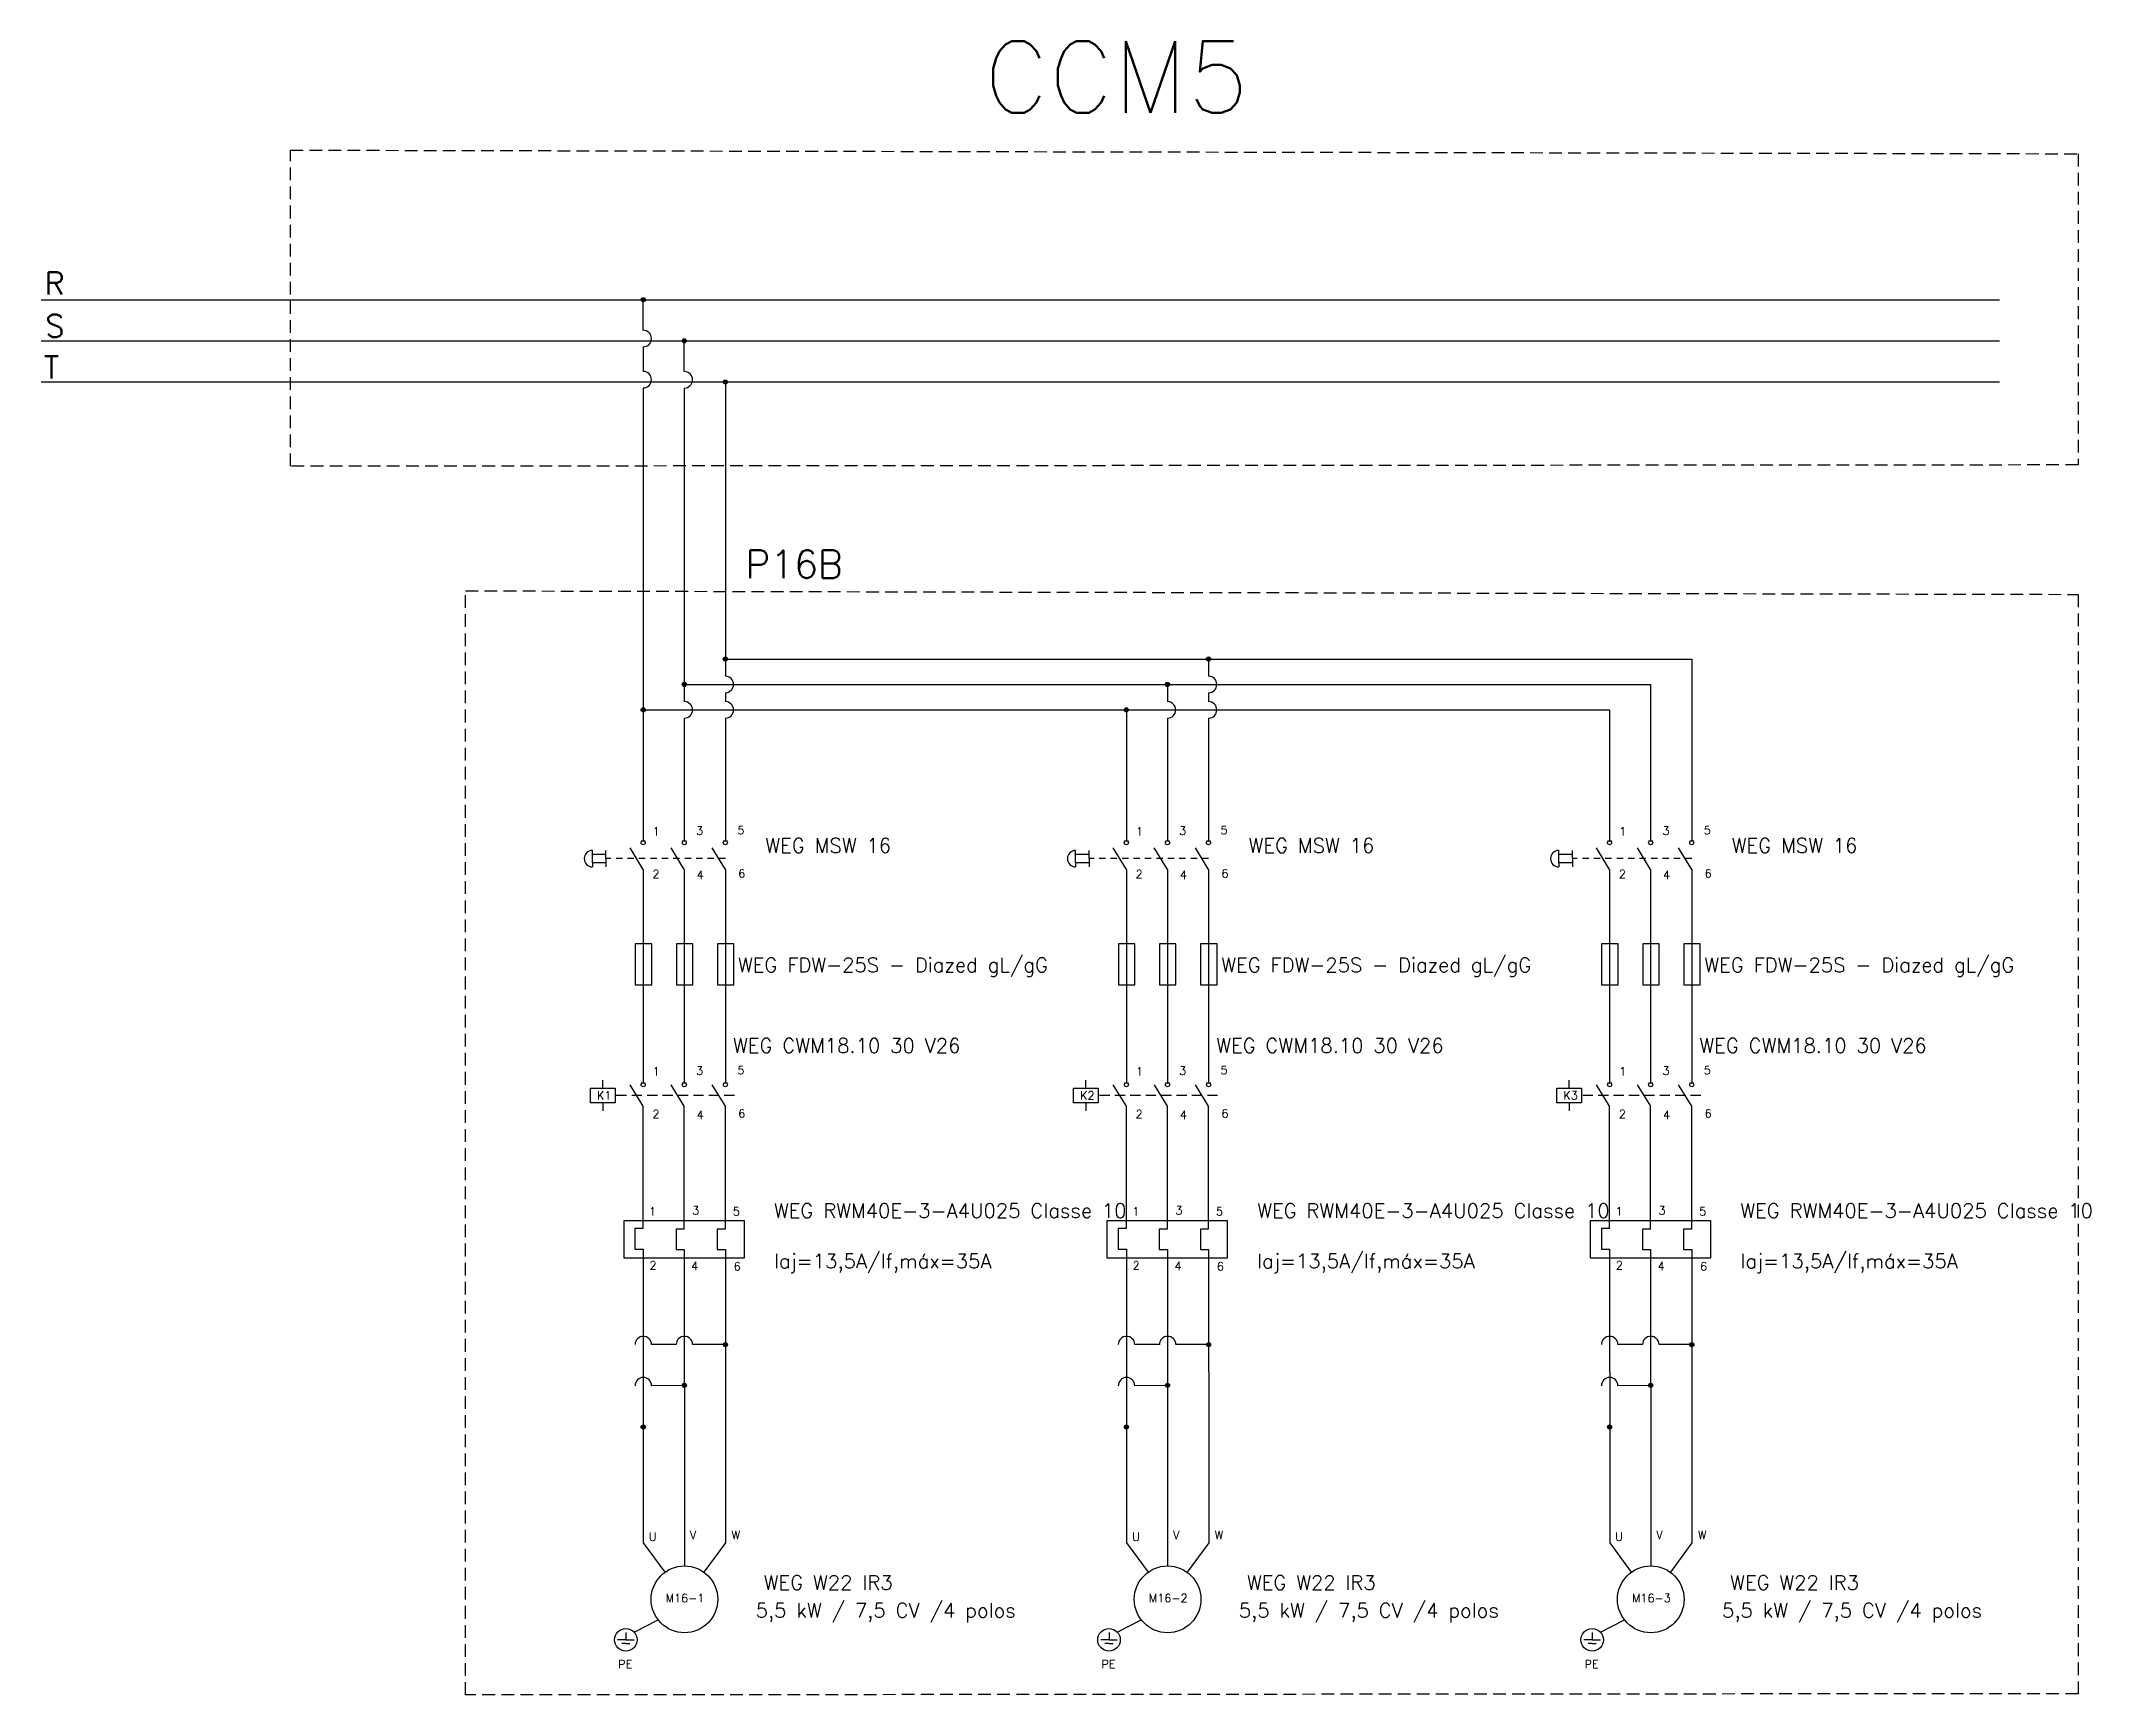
# Model space of a CAD drawing. Extents: x -646 to 641, y -139 to 322.
# Drawn here: x -66.67 to -26.37, y -77.78 to -45.26 of the extents above; entities that cross this region are included whole.
import ezdxf

# ---------------------------------------------------------------- set-up
doc = ezdxf.new("R2010")
doc.units = 0
doc.header["$MEASUREMENT"] = 0
doc.linetypes.add('DASHED2', pattern=[0.375, 0.25, -0.125])
doc.linetypes.add('HIDDEN', pattern=[0.375, 0.25, -0.125])
doc.layers.add('_COTAS', color=4, linetype='Continuous')
doc.layers.add('ELET_TRIFILAR_TEXTO', color=4, linetype='Continuous')
doc.layers.add('ELET_TRIFILAR_DESENHO', color=5, linetype='Continuous', plot=False)
doc.styles.add('ROMANS', font='romans')

msp = doc.modelspace()

# ---------------------------------------------------------------- texts
at = {"layer": 'ELET_TRIFILAR_TEXTO', "style": 'ROMANS'}
for s, height, p in [('CCM5', 1.4139, (-48.131, -46.672)), ('P16B', 0.5457, (-52.823, -55.818)), ('WEG MSW 16', 0.2828, (-52.43, -61.218)), ('WEG MSW 16', 0.2828, (-42.93, -61.218)), ('WEG MSW 16', 0.2828, (-33.43, -61.218)), ('WEG FDW-25S - Diazed gL/gG', 0.28277, (-52.968, -63.566)), ('WEG FDW-25S - Diazed gL/gG', 0.28277, (-43.468, -63.566)), ('WEG FDW-25S - Diazed gL/gG', 0.28277, (-33.968, -63.566)), ('WEG CWM18.10 30 V26', 0.28277, (-53.066, -65.151)), ('WEG CWM18.10 30 V26', 0.28277, (-43.566, -65.151)), ('WEG CWM18.10 30 V26', 0.28277, (-34.066, -65.151)), ('Iaj=13,5A/If,máx=35A', 0.28277, (-52.261, -69.39)), ('Iaj=13,5A/If,máx=35A', 0.28277, (-42.761, -69.39)), ('Iaj=13,5A/If,máx=35A', 0.28277, (-33.261, -69.39)), ('WEG W22 IR3', 0.28277, (-52.462, -75.71)), ('WEG W22 IR3', 0.28277, (-42.962, -75.71)), ('WEG W22 IR3', 0.28277, (-33.462, -75.71)), ('5,5 kW / 7,5 CV /4 polos', 0.28277, (-52.621, -76.257)), ('5,5 kW / 7,5 CV /4 polos', 0.28277, (-43.121, -76.257)), ('5,5 kW / 7,5 CV /4 polos', 0.28277, (-33.621, -76.257))]:
    msp.add_text(s, height=height, dxfattribs=at).set_placement(p)
at = {"layer": 'ELET_TRIFILAR_TEXTO', "linetype": 'Continuous', "attachment_point": 1, "style": 'ROMANS'}
for s, width, heights, insert, char_height in [('R', 0.45782, [0.385], (-66.602, -49.803), 0.441), ('S', 0.45782, [0.385], (-66.587, -50.638), 0.441), ('T', 0.45782, [0.385], (-66.616, -51.455), 0.441), ('K1', 0.45782, [0.385], (-55.741, -65.91), 0.1616), ('K2', 0.45782, [0.385], (-46.241, -65.91), 0.1616), ('K3', 0.45782, [0.385], (-36.741, -65.91), 0.1616), ('V', 0.45782, [0.385], (-53.912, -74.555), 0.162), ('W', 0.45782, [0.385], (-53.093, -74.555), 0.162), ('V', 0.45782, [0.385], (-44.412, -74.555), 0.162), ('W', 0.45782, [0.385], (-43.593, -74.555), 0.162), ('V', 0.45782, [0.385], (-34.912, -74.555), 0.162), ('W', 0.45782, [0.385], (-34.093, -74.555), 0.162), ('U', 0.45782, [0.385], (-54.72, -74.588), 0.162), ('U', 0.45782, [0.385], (-45.22, -74.588), 0.162), ('U', 0.45782, [0.385], (-35.72, -74.588), 0.162), ('M16-1', 0.51858, [0.563], (-54.391, -75.794), 0.1616), ('M16-2', 0.51858, [0.563], (-44.891, -75.794), 0.1616), ('M16-3', 0.51858, [0.563], (-35.391, -75.794), 0.1616), ('PE', 0.45782, [0.385], (-55.322, -77.093), 0.1616), ('PE', 0.45782, [0.385], (-45.822, -77.093), 0.1616), ('PE', 0.45782, [0.385], (-36.322, -77.093), 0.1616)]:
    msp.add_mtext_dynamic_manual_height_columns(s, width=width, gutter_width=2.793, heights=heights, dxfattribs=dict(at, insert=insert, char_height=char_height))
at = {"layer": 'ELET_TRIFILAR_TEXTO', "linetype": 'Continuous', "char_height": 0.28277, "width": 7.6, "attachment_point": 1, "style": 'ROMANS'}
for insert in [(-52.261, -68.115), (-42.761, -68.115), (-33.261, -68.115)]:
    msp.add_mtext('WEG RWM40E-3-A4U025 Classe 10', dxfattribs=dict(at, insert=insert))

# ---------------------------------------------------------------- blocks, each defined once
blk = doc.blocks.new('Contator')
at = {"layer": 'ELET_TRIFILAR_DESENHO', "linetype": 'Continuous'}
for p, q in [((150.054, 111.998), (150.054, 112.198)), ((151.04, 111.562), (150.721, 112.083)), ((150.99, 112.133), (151.091, 112.133)), ((152.04, 111.562), (151.721, 112.083)), ((151.99, 112.133), (152.091, 112.133)), ((153.04, 111.562), (152.721, 112.083)), ((152.99, 112.133), (153.091, 112.133)), ((150.054, 111.646), (150.054, 111.446))]:
    blk.add_line(p, q, dxfattribs=at)
at = {"layer": 'ELET_TRIFILAR_DESENHO', "linetype": 'DASHED2'}
blk.add_line((153.26, 111.822), (150.354, 111.822), dxfattribs=at)
at = {"layer": 'ELET_TRIFILAR_DESENHO', "linetype": 'Continuous'}
blk.add_lwpolyline([(149.754, 111.998), (150.354, 111.998), (150.354, 111.646), (149.754, 111.646)], close=True, dxfattribs=at)
for centre in [(151.04, 112.083), (152.04, 112.083), (153.04, 112.083)]:
    blk.add_circle(centre, 0.05, dxfattribs=at)
blk = doc.blocks.new('Rele Termico')
at = {"layer": 'ELET_TRIFILAR_DESENHO', "linetype": 'Continuous'}
for p, q in [((151.04, 108.823), (150.84, 108.823)), ((150.84, 108.823), (150.84, 108.323)), ((152.04, 108.811), (151.84, 108.811)), ((151.84, 108.811), (151.84, 108.311)), ((153.04, 108.811), (152.84, 108.811)), ((152.84, 108.811), (152.84, 108.311)), ((150.84, 108.323), (151.04, 108.323)), ((151.84, 108.311), (152.04, 108.311)), ((152.84, 108.311), (153.04, 108.311))]:
    blk.add_line(p, q, dxfattribs=at)
blk.add_lwpolyline([(150.573, 109.022), (153.495, 109.022), (153.495, 108.102), (150.573, 108.102)], close=True, dxfattribs=at)
blk = doc.blocks.new('Nome - Contatos')
at = {"layer": 'ELET_TRIFILAR_TEXTO', "linetype": 'Continuous', "char_height": 0.2, "attachment_point": 1, "style": 'ROMANS'}
for s, insert in [('1', (142.46, 124.177)), ('3', (143.513, 124.19)), ('5', (144.518, 124.204)), ('2', (142.451, 123.136)), ('4', (143.528, 123.114)), ('6', (144.54, 123.15))]:
    blk.add_mtext_dynamic_manual_height_columns(s, width=0.31166, gutter_width=1.901, heights=[0.262], dxfattribs=dict(at, insert=insert))
blk = doc.blocks.new('Nome - Termico')
at = {"layer": 'ELET_TRIFILAR_TEXTO', "linetype": 'Continuous', "char_height": 0.2, "attachment_point": 1, "style": 'ROMANS'}
for s, insert in [('3', (150.822, 110.762)), ('1', (149.774, 110.74)), ('5', (151.809, 110.74)), ('2', (149.782, 109.425)), ('4', (150.799, 109.41)), ('6', (151.832, 109.402))]:
    blk.add_mtext_dynamic_manual_height_columns(s, width=0.31166, gutter_width=1.901, heights=[0.262], dxfattribs=dict(at, insert=insert))
blk = doc.blocks.new('Fusíveis')
at = {"layer": 'ELET_TRIFILAR_DESENHO', "linetype": 'Continuous'}
for p, q in [((143.684, 121.383), (143.484, 121.383)), ((143.484, 121.383), (143.484, 120.383)), ((143.884, 121.383), (143.684, 121.383)), ((143.884, 120.383), (143.884, 121.383)), ((144.684, 121.383), (144.484, 121.383)), ((144.484, 121.383), (144.484, 120.383)), ((144.884, 121.383), (144.684, 121.383)), ((144.884, 120.383), (144.884, 121.383)), ((145.684, 121.383), (145.484, 121.383)), ((145.484, 121.383), (145.484, 120.383)), ((145.884, 121.383), (145.684, 121.383)), ((145.884, 120.383), (145.884, 121.383)), ((143.484, 120.383), (143.884, 120.383)), ((144.484, 120.383), (144.884, 120.383)), ((145.484, 120.383), (145.884, 120.383))]:
    blk.add_line(p, q, dxfattribs=at)

# ---------------------------------------------------------------- hatches: boundary and pattern name
at = {"layer": 'ELET_TRIFILAR_DESENHO', "linetype": 'Continuous'}
h = msp.add_hatch(color=256, dxfattribs=at)
h.dxf.hatch_style = 1
h.paths.add_polyline_path([(-54.79, -50.346, 1), (-54.871, -50.346, 1)])
h = msp.add_hatch(color=256, dxfattribs=at)
h.dxf.hatch_style = 1
h.paths.add_polyline_path([(-53.982, -51.154, 1), (-54.063, -51.154, 1)])
h = msp.add_hatch(color=256, dxfattribs=at)
h.dxf.hatch_style = 1
h.paths.add_polyline_path([(-53.256, -51.965), (-53.175, -51.965, 1)])
h.paths.add_polyline_path([(-53.216, -51.965), (-53.216, -52.005, 0.414214), (-53.175, -51.965)])
h.paths.add_polyline_path([(-53.216, -52.005), (-53.216, -51.965), (-53.256, -51.965, 0.414214)])
h = msp.add_hatch(color=256, dxfattribs=at)
h.dxf.hatch_style = 1
h.paths.add_polyline_path([(-53.175, -57.41, 1), (-53.256, -57.41, 1)])
h = msp.add_hatch(color=256, dxfattribs=at)
h.dxf.hatch_style = 1
h.paths.add_polyline_path([(-43.675, -57.41, 1), (-43.756, -57.41, 1)])
h = msp.add_hatch(color=256, dxfattribs=at)
h.dxf.hatch_style = 1
h.paths.add_polyline_path([(-53.983, -57.91, 1), (-54.064, -57.91, 1)])
h = msp.add_hatch(color=256, dxfattribs=at)
h.dxf.hatch_style = 1
h.paths.add_polyline_path([(-44.483, -57.91, 1), (-44.564, -57.91, 1)])
h = msp.add_hatch(color=256, dxfattribs=at)
h.dxf.hatch_style = 1
h.paths.add_polyline_path([(-54.79, -58.41, 1), (-54.871, -58.41, 1)])
h = msp.add_hatch(color=256, dxfattribs=at)
h.dxf.hatch_style = 1
h.paths.add_polyline_path([(-45.29, -58.41, 1), (-45.371, -58.41, 1)])
h = msp.add_hatch(color=256, dxfattribs=at)
h.dxf.hatch_style = 1
h.paths.add_polyline_path([(-53.255, -70.89, -1), (-53.175, -70.89, -1)])
h = msp.add_hatch(color=256, dxfattribs=at)
h.dxf.hatch_style = 1
h.paths.add_polyline_path([(-43.755, -70.89, -1), (-43.675, -70.89, -1)])
h = msp.add_hatch(color=256, dxfattribs=at)
h.dxf.hatch_style = 1
h.paths.add_polyline_path([(-34.255, -70.89, -1), (-34.175, -70.89, -1)])
h = msp.add_hatch(color=256, dxfattribs=at)
h.dxf.hatch_style = 1
h.paths.add_polyline_path([(-53.983, -71.692, 1), (-54.064, -71.692, 1)])
h = msp.add_hatch(color=256, dxfattribs=at)
h.dxf.hatch_style = 1
h.paths.add_polyline_path([(-44.483, -71.692, 1), (-44.564, -71.692, 1)])
h = msp.add_hatch(color=256, dxfattribs=at)
h.dxf.hatch_style = 1
h.paths.add_polyline_path([(-34.983, -71.692, 1), (-35.064, -71.692, 1)])
h = msp.add_hatch(color=256, dxfattribs=at)
h.dxf.hatch_style = 1
h.paths.add_polyline_path([(-54.791, -72.509, 1), (-54.872, -72.509, 1)])
h = msp.add_hatch(color=256, dxfattribs=at)
h.dxf.hatch_style = 1
h.paths.add_polyline_path([(-45.291, -72.509, 1), (-45.372, -72.509, 1)])
h = msp.add_hatch(color=256, dxfattribs=at)
h.dxf.hatch_style = 1
h.paths.add_polyline_path([(-35.791, -72.509, 1), (-35.872, -72.509, 1)])

# ---------------------------------------------------------------- linework, layer by layer
for p, q in [((-66.671, -50.346), (-59.262, -50.346)), ((-59.262, -50.346), (-28.166, -50.346)), ((-54.831, -50.948), (-54.831, -50.346)), ((-66.671, -51.154), (-59.826, -51.154)), ((-59.826, -51.154), (-28.166, -51.154)), ((-54.023, -51.758), (-54.024, -51.154)), ((-54.831, -51.271), (-54.831, -51.755)), ((-66.671, -51.962), (-59.262, -51.962)), ((-59.262, -51.962), (-28.166, -51.962)), ((-53.215, -51.962), (-53.215, -56.823)), ((-54.831, -52.079), (-54.831, -56.823)), ((-54.023, -52.081), (-54.023, -56.844)), ((-54.831, -56.822), (-54.831, -60.981)), ((-54.024, -56.822), (-54.024, -58.249)), ((-53.216, -56.822), (-53.216, -57.749)), ((-53.216, -57.41), (-34.216, -57.41)), ((-43.716, -57.41), (-43.716, -57.749)), ((-34.216, -57.41), (-34.216, -60.981)), ((-54.024, -57.91), (-35.024, -57.91)), ((-44.524, -57.91), (-44.524, -58.249)), ((-35.024, -57.91), (-35.024, -60.981)), ((-54.831, -58.41), (-35.831, -58.41)), ((-53.216, -58.072), (-53.216, -58.249)), ((-45.331, -58.41), (-45.331, -60.981)), ((-43.716, -58.072), (-43.716, -58.249)), ((-35.831, -58.41), (-35.831, -60.981)), ((-54.024, -58.572), (-54.024, -60.981)), ((-53.216, -58.572), (-53.216, -60.981)), ((-44.524, -58.572), (-44.524, -60.981)), ((-43.716, -58.572), (-43.716, -60.981)), ((-54.832, -61.546), (-55.089, -61.125)), ((-54.872, -60.982), (-54.79, -60.982)), ((-54.024, -61.546), (-54.282, -61.125)), ((-54.064, -60.982), (-53.983, -60.982)), ((-53.216, -61.546), (-53.474, -61.125)), ((-53.256, -60.982), (-53.175, -60.982)), ((-45.332, -61.546), (-45.589, -61.125)), ((-45.372, -60.982), (-45.29, -60.982)), ((-44.524, -61.546), (-44.782, -61.125)), ((-44.564, -60.982), (-44.483, -60.982)), ((-43.716, -61.546), (-43.974, -61.125)), ((-43.756, -60.982), (-43.675, -60.982)), ((-35.832, -61.546), (-36.089, -61.125)), ((-35.872, -60.982), (-35.79, -60.982)), ((-35.024, -61.546), (-35.282, -61.125)), ((-35.064, -60.982), (-34.983, -60.982)), ((-34.216, -61.546), (-34.474, -61.125)), ((-34.256, -60.982), (-34.175, -60.982)), ((-54.832, -61.546), (-54.832, -65.741)), ((-54.024, -61.546), (-54.024, -65.741)), ((-53.216, -61.546), (-53.216, -65.741)), ((-45.332, -61.546), (-45.332, -65.741)), ((-44.524, -61.546), (-44.524, -65.741)), ((-43.716, -61.546), (-43.716, -65.741)), ((-35.832, -61.546), (-35.832, -65.741)), ((-35.024, -61.546), (-35.024, -65.741)), ((-34.216, -61.546), (-34.216, -65.741)), ((-54.024, -68.614), (-54.024, -66.202)), ((-53.216, -68.614), (-53.216, -66.202)), ((-44.524, -68.614), (-44.524, -66.202)), ((-43.716, -68.614), (-43.716, -66.202)), ((-35.024, -68.614), (-35.024, -66.202)), ((-34.216, -68.614), (-34.216, -66.202)), ((-54.832, -69.013), (-54.829, -73.843)), ((-54.024, -69.023), (-54.021, -74.3)), ((-53.216, -69.023), (-53.213, -73.843)), ((-45.332, -69.013), (-45.329, -73.843)), ((-44.524, -69.023), (-44.521, -74.3)), ((-43.716, -69.023), (-43.713, -73.843)), ((-35.832, -69.013), (-35.829, -73.843)), ((-35.024, -69.023), (-35.021, -74.3)), ((-34.216, -69.023), (-34.213, -73.843)), ((-54.829, -73.843), (-54.829, -74.786)), ((-53.213, -73.843), (-53.213, -74.786)), ((-45.329, -73.843), (-45.329, -74.786)), ((-43.713, -73.843), (-43.713, -74.786)), ((-35.829, -73.843), (-35.829, -74.786)), ((-34.213, -73.843), (-34.213, -74.786)), ((-54.021, -74.3), (-54.021, -75.243)), ((-44.521, -74.3), (-44.521, -75.243)), ((-35.021, -74.3), (-35.021, -75.243)), ((-54.829, -74.786), (-54.406, -75.368)), ((-53.213, -74.786), (-53.636, -75.368)), ((-45.329, -74.786), (-44.906, -75.368)), ((-43.713, -74.786), (-44.136, -75.368)), ((-35.829, -74.786), (-35.406, -75.368)), ((-34.213, -74.786), (-34.636, -75.368)), ((-55.173, -76.549), (-55.173, -76.694)), ((-55.01, -76.543), (-54.539, -76.302)), ((-45.673, -76.549), (-45.673, -76.694)), ((-45.51, -76.543), (-45.039, -76.302)), ((-36.173, -76.549), (-36.173, -76.694)), ((-36.01, -76.543), (-35.539, -76.302)), ((-55.173, -76.694), (-55.335, -76.694)), ((-55.173, -76.77), (-55.254, -76.77)), ((-55.173, -76.694), (-55.01, -76.694)), ((-55.173, -76.77), (-55.092, -76.77)), ((-45.673, -76.694), (-45.835, -76.694)), ((-45.673, -76.77), (-45.754, -76.77)), ((-45.673, -76.694), (-45.51, -76.694)), ((-45.673, -76.77), (-45.592, -76.77)), ((-36.173, -76.694), (-36.335, -76.694)), ((-36.173, -76.77), (-36.254, -76.77)), ((-36.173, -76.694), (-36.01, -76.694)), ((-36.173, -76.77), (-36.092, -76.77))]:
    msp.add_line(p, q, dxfattribs=at)
at = {"layer": 'ELET_TRIFILAR_DESENHO', "color": 254, "linetype": 'Continuous', "true_color": 0xcecce6}
for p, q in [((-55.829, -61.254), (-55.829, -61.174)), ((-55.563, -61.254), (-55.829, -61.254)), ((-55.829, -61.416), (-55.829, -61.254)), ((-55.563, -61.335), (-55.563, -61.174)), ((-46.329, -61.254), (-46.329, -61.174)), ((-46.063, -61.254), (-46.329, -61.254)), ((-46.329, -61.416), (-46.329, -61.254)), ((-46.063, -61.335), (-46.063, -61.174)), ((-36.829, -61.254), (-36.829, -61.174)), ((-36.563, -61.254), (-36.829, -61.254)), ((-36.829, -61.416), (-36.829, -61.254)), ((-36.563, -61.335), (-36.563, -61.174)), ((-55.563, -61.416), (-55.829, -61.416)), ((-55.829, -61.416), (-55.829, -61.497)), ((-55.563, -61.335), (-55.563, -61.497)), ((-46.063, -61.416), (-46.329, -61.416)), ((-46.329, -61.416), (-46.329, -61.497)), ((-46.063, -61.335), (-46.063, -61.497)), ((-36.563, -61.416), (-36.829, -61.416)), ((-36.829, -61.416), (-36.829, -61.497)), ((-36.563, -61.335), (-36.563, -61.497))]:
    msp.add_line(p, q, dxfattribs=at)
at = {"layer": 'ELET_TRIFILAR_DESENHO', "color": 254, "linetype": 'DASHED2', "ltscale": 0.5, "true_color": 0xcecce6}
for p, q in [((-53.216, -61.335), (-55.563, -61.335)), ((-43.716, -61.335), (-46.063, -61.335)), ((-34.216, -61.335), (-36.563, -61.335))]:
    msp.add_line(p, q, dxfattribs=at)
at = {"layer": 'ELET_TRIFILAR_DESENHO', "linetype": 'HIDDEN'}
for points in [[(-61.769, -47.404), (-26.62, -47.475), (-26.62, -53.594), (-61.769, -53.62)], [(-58.325, -56.069), (-26.62, -56.139), (-26.62, -77.755), (-58.325, -77.78)]]:
    msp.add_lwpolyline(points, close=True, dxfattribs=at)
at = {"layer": 'ELET_TRIFILAR_DESENHO', "linetype": 'Continuous'}
for points in [[(-54.832, -68.609), (-54.832, -66.202)], [(-45.332, -68.609), (-45.332, -66.202)], [(-35.832, -68.609), (-35.832, -66.202)], [(-54.182, -70.89), (-54.667, -70.89)], [(-53.255, -70.89), (-53.859, -70.89)], [(-44.682, -70.89), (-45.167, -70.89)], [(-43.755, -70.89), (-44.359, -70.89)], [(-35.182, -70.89), (-35.667, -70.89)], [(-34.255, -70.89), (-34.859, -70.89)], [(-54.023, -71.692), (-54.667, -71.698)], [(-44.523, -71.692), (-45.167, -71.698)], [(-35.023, -71.692), (-35.667, -71.698)]]:
    msp.add_lwpolyline(points, dxfattribs=at)
for centre, radius in [((-54.831, -50.346), 0.0404), ((-54.023, -51.154), 0.0404), ((-53.216, -51.965), 0.0404), ((-53.216, -57.41), 0.0404), ((-43.716, -57.41), 0.0404), ((-54.024, -57.91), 0.0404), ((-44.524, -57.91), 0.0404), ((-54.831, -58.41), 0.0404), ((-45.331, -58.41), 0.0404), ((-54.832, -61.022), 0.0404), ((-54.024, -61.022), 0.0404), ((-53.216, -61.022), 0.0404), ((-45.332, -61.022), 0.0404), ((-44.524, -61.022), 0.0404), ((-43.716, -61.022), 0.0404), ((-35.832, -61.022), 0.0404), ((-35.024, -61.022), 0.0404), ((-34.216, -61.022), 0.0404), ((-53.215, -70.89), 0.0404), ((-43.715, -70.89), 0.0404), ((-34.215, -70.89), 0.0404), ((-54.023, -71.692), 0.0404), ((-44.523, -71.692), 0.0404), ((-35.023, -71.692), 0.0404), ((-54.831, -72.509), 0.0404), ((-45.331, -72.509), 0.0404), ((-35.831, -72.509), 0.0404), ((-54.021, -75.899), 0.656), ((-44.521, -75.899), 0.656), ((-35.021, -75.899), 0.656), ((-55.173, -76.694), 0.222), ((-45.673, -76.694), 0.222), ((-36.173, -76.694), 0.222)]:
    msp.add_circle(centre, radius, dxfattribs=at)
for centre, start, end in [((-54.831, -51.109), 270, 90), ((-54.831, -51.917), 270, 90), ((-54.023, -51.92), 270, 90), ((-53.216, -57.91), 270, 90), ((-43.716, -57.91), 270, 90), ((-54.024, -58.41), 270, 90), ((-53.216, -58.41), 270, 90), ((-44.524, -58.41), 270, 90), ((-43.716, -58.41), 270, 90), ((-54.829, -70.89), 0, 180), ((-54.021, -70.89), 0, 180), ((-45.329, -70.89), 0, 180), ((-44.521, -70.89), 0, 180), ((-35.829, -70.89), 0, 180), ((-35.021, -70.89), 0, 180), ((-54.829, -71.698), 0, 180), ((-45.329, -71.698), 0, 180), ((-35.829, -71.698), 0, 180)]:
    msp.add_arc(centre, 0.162, start, end, dxfattribs=at)
at = {"layer": 'ELET_TRIFILAR_DESENHO', "color": 254, "linetype": 'Continuous', "true_color": 0xcecce6}
for centre in [(-55.829, -61.335), (-46.329, -61.335), (-36.829, -61.335)]:
    msp.add_arc(centre, 0.162, 90, 270, dxfattribs=at)

# ---------------------------------------------------------------- block references
at = {"layer": '_COTAS', "linetype": 'Continuous', "xscale": 0.8079180569963671, "yscale": 0.8079180569963671, "zscale": 0.8079180569963671}
for name, p in [('Nome - Contatos', (-169.739, -161.041)), ('Nome - Contatos', (-160.239, -161.041)), ('Nome - Contatos', (-150.739, -161.041)), ('Nome - Contatos', (-169.739, -165.76)), ('Nome - Contatos', (-160.239, -165.76)), ('Nome - Contatos', (-150.739, -165.76)), ('Nome - Termico', (-175.72, -157.658)), ('Nome - Termico', (-166.22, -157.658)), ('Nome - Termico', (-156.72, -157.658))]:
    msp.add_blockref(name, p, dxfattribs=at)
at = {"layer": 'ELET_TRIFILAR_DESENHO', "linetype": 'Continuous', "xscale": 0.8079180569963671, "yscale": 0.8079180569963671, "zscale": 0.8079180569963671}
for name, p in [('Fusíveis', (-170.911, -161.075)), ('Fusíveis', (-161.411, -161.075)), ('Fusíveis', (-151.911, -161.075)), ('Contator', (-176.859, -156.335)), ('Contator', (-167.359, -156.335)), ('Contator', (-157.859, -156.335)), ('Rele Termico', (-176.859, -156.529)), ('Rele Termico', (-167.359, -156.529)), ('Rele Termico', (-157.859, -156.529))]:
    msp.add_blockref(name, p, dxfattribs=at)

msp.set_redraw_order([(e.dxf.handle, doc.entitydb.next_handle()) for e in msp.query("TEXT MTEXT ATTDEF DIMENSION ARC_DIMENSION")])  # texts and dimensions are drawn at this point

doc.saveas('drawing.dxf')
